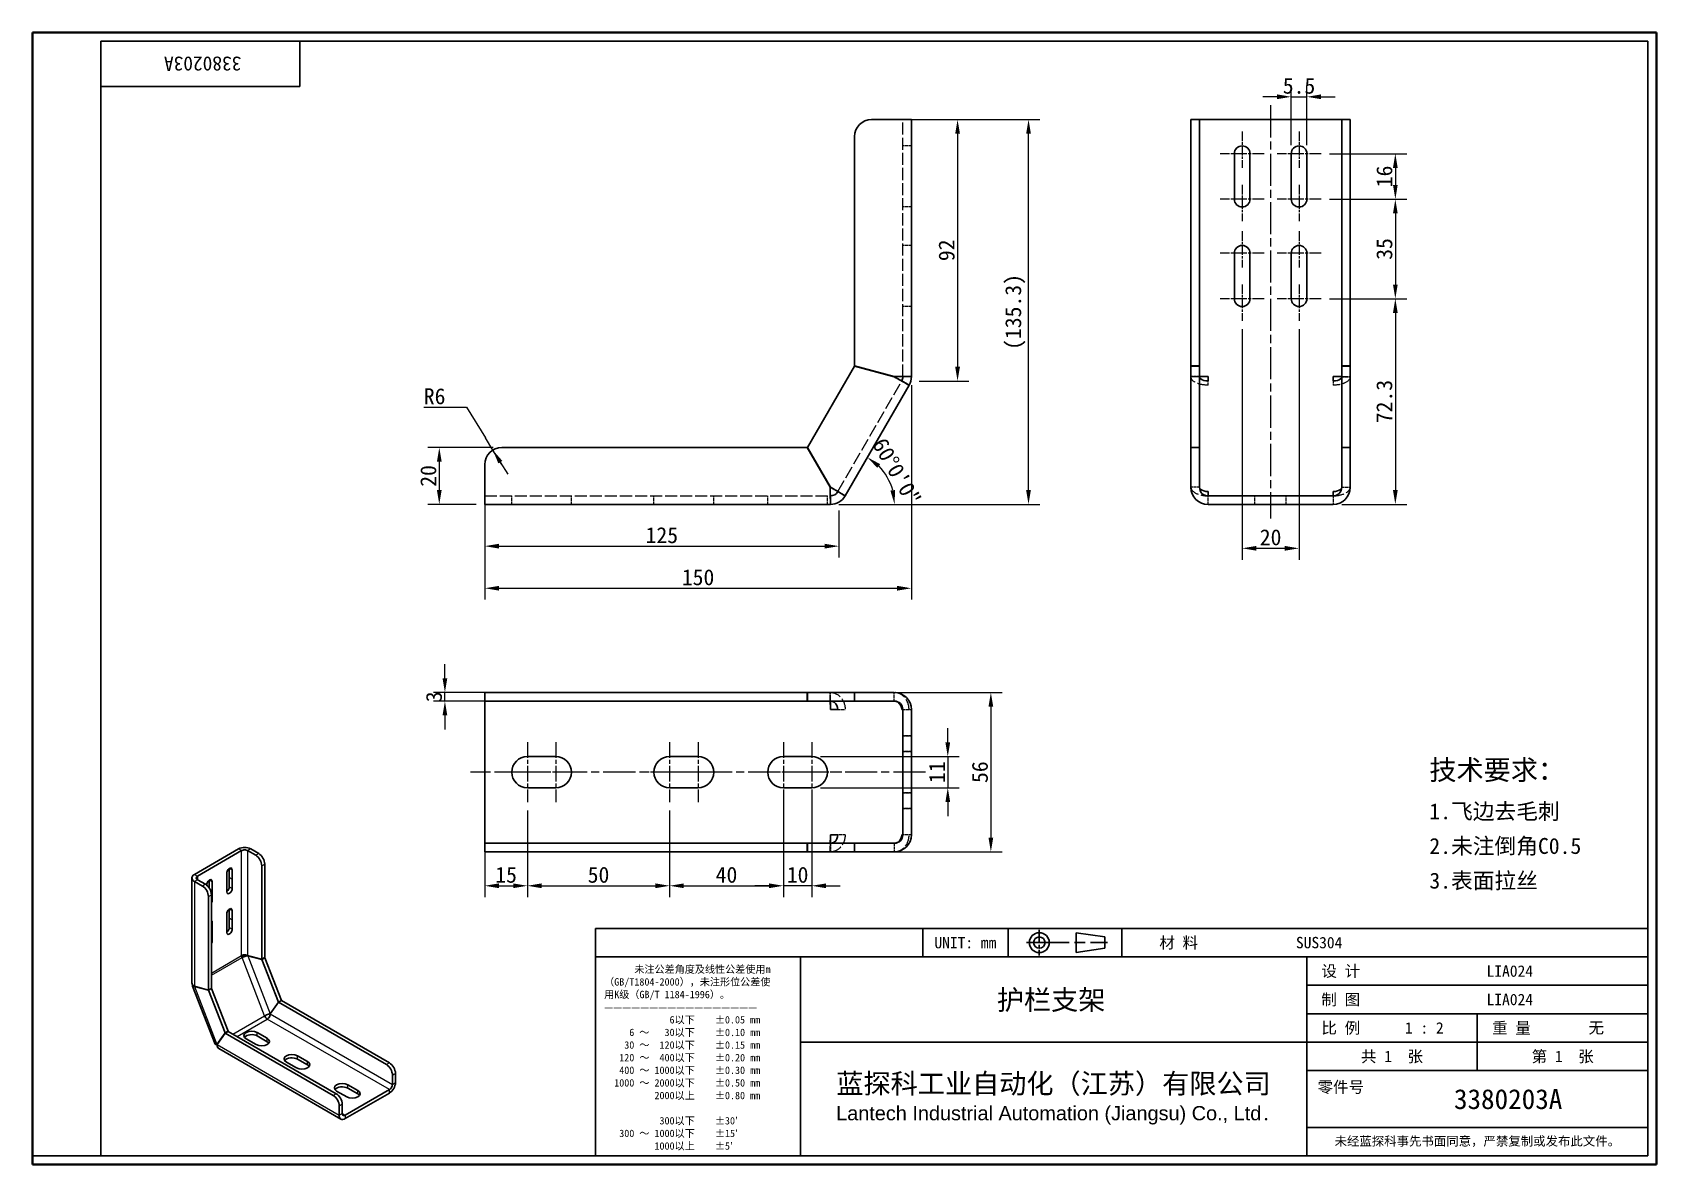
# Model space of a CAD drawing. Header units: millimetres. Extents: x 12 to 583, y 11 to 409.
import ezdxf
from ezdxf.enums import TextEntityAlignment as Align

# ---------------------------------------------------------------- set-up
doc = ezdxf.new("R2010")
doc.units = ezdxf.units.MM
doc.header["$LTSCALE"] = 2
doc.linetypes.add('CHAIN', pattern=[0.3543, 0.2362, -0.0295, 0.0591, -0.0295])
doc.linetypes.add('DASHED', pattern=[0.2067, 0.1654, -0.0413])
for name, color, linetype, lineweight in [('1', 7, 'Continuous', 18), ('可见 (ISO)', 7, 'Continuous', 25), ('可见窄的 (ISO)', 7, 'Continuous', 18), ('图框 (ISO)', 7, 'Continuous', 35), ('标题 (ISO)', 7, 'Continuous', 25)]:
    doc.layers.add(name, color=color, linetype=linetype, lineweight=lineweight)
for name, color, linetype, lineweight, true_color in [('中心标记 (ISO)', 1, 'CHAIN', 18, 0xff0000), ('中心线 (ISO)', 1, 'CHAIN', 18, 0xff0000), ('尺寸 (ISO)', 7, 'Continuous', 18, 0x008000), ('符号 (ISO)', 7, 'Continuous', 18, 0x008000), ('隐藏 (ISO)', 5, 'DASHED', 18, 0x0000ff)]:
    doc.layers.add(name, color=color, linetype=linetype, lineweight=lineweight, true_color=true_color)
doc.styles.add('文本样式164', font='SimSun.ttf')
doc.styles.add('文本样式165', font='SimSun.ttf')
doc.styles.add('文本样式74', font='SimSun.ttf')
doc.styles.add('最新国标', font='simfang.ttf')
doc.styles.add('注释文本 (ISO)', font='simfang.ttf')
doc.dimstyles.new('默认 (GB)', dxfattribs={"dimscale": 2, "dimtxt": 2.8, "dimasz": 2.5, "dimexe": 2, "dimexo": 1.5, "dimgap": 0.5, "dimtad": 1, "dimtoh": 1, "dimdsep": 46, "dimtxsty": '最新国标', "dimcen": 0.09, "dimdle": 10, "dimclrd": 256, "dimclre": 256, "dimclrt": 256, "dimaunit": 1, "dimadec": 3, "dimazin": 2, "dimtfac": 0.535714, "dimtdec": 3, "dimtmove": 0, "dimatfit": 3, "dimfxl": 0, "dimtolj": 1, "dimlwd": -1, "dimlwe": -1, "dimarcsym": 0})

msp = doc.modelspace()

# ---------------------------------------------------------------- texts
at = {"layer": '符号 (ISO)', "insert": (503.1357, 130.3078), "char_height": 4, "width": 58.685379, "attachment_point": 4, "line_spacing_factor": 1.305367, "style": '注释文本 (ISO)'}
msp.add_mtext('{\\H1.75x;技术要求：\\H0.8x;\\P1.飞边去毛刺\\P2.未注倒角C0.5\\P3.表面拉丝}', dxfattribs=at)

# ---------------------------------------------------------------- blocks, each defined once
blk = doc.blocks.new('图框 最新国标')
at = {"layer": '图框 (ISO)'}
for p, q in [((6, 7), (6, 204.5)), ((6, 204.5), (291.5, 204.5)), ((291.5, 204.5), (291.5, 5.5)), ((6, 7), (6, 5.5)), ((6, 7), (6, 5.5)), ((291.5, 5.5), (6, 5.5))]:
    blk.add_line(p, q, dxfattribs=at)
at = {"layer": '图框 (ISO)', "color": 7, "linetype": 'Continuous', "lineweight": 25}
for p, q in [((18, 203), (290, 203)), ((18, 7), (18, 203)), ((18, 203), (290, 203)), ((53, 203), (53, 195)), ((290, 203), (290, 7)), ((290, 203), (290, 7)), ((53, 195), (18, 195)), ((290, 7), (6, 7)), ((290, 7), (18, 7))]:
    blk.add_line(p, q, dxfattribs=at)
at = {"layer": '图框 (ISO)', "style": '文本样式74'}
blk.add_attdef('零件代号_001', (42.72, 200.25), '', height=2.5, rotation=180, dxfattribs=at)
blk = doc.blocks.new('标题栏 最新国标')
at = {"layer": '标题 (ISO)'}
for p, q in [((381.98, -183.84), (196.98, -183.84)), ((196.98, -183.84), (196.98, -223.84)), ((254.48, -183.84), (254.48, -188.84)), ((269.48, -183.84), (269.48, -188.84)), ((281.48, -188.09), (281.48, -184.59)), ((281.48, -184.59), (286.48, -185.34)), ((286.48, -185.34), (286.48, -187.34)), ((289.48, -183.84), (289.48, -188.84)), ((381.98, -223.84), (381.98, -183.84)), ((383.48, -183.84), (383.48, -225.34)), ((286.48, -187.34), (281.48, -188.09)), ((196.98, -188.84), (381.98, -188.84)), ((232.98, -188.84), (232.98, -223.84)), ((321.98, -188.84), (321.98, -223.84)), ((321.98, -193.84), (381.98, -193.84)), ((321.98, -198.84), (381.98, -198.84)), ((351.98, -198.84), (351.98, -208.84)), ((321.98, -203.84), (232.98, -203.84)), ((321.98, -203.84), (381.98, -203.84)), ((321.98, -208.84), (381.98, -208.84)), ((321.98, -218.84), (381.98, -218.84)), ((196.98, -223.84), (381.98, -223.84)), ((383.48, -225.34), (196.98, -225.34))]:
    blk.add_line(p, q, dxfattribs=at)
at = {"layer": '标题 (ISO)', "linetype": 'CHAIN', "ltscale": 5.000333}
blk.add_line((274.98, -184.09), (274.98, -188.59), dxfattribs=at)
at = {"layer": '标题 (ISO)', "linetype": 'CHAIN', "ltscale": 15.834605}
blk.add_line((272.73, -186.34), (286.98, -186.34), dxfattribs=at)
at = {"layer": '标题 (ISO)'}
for radius in [1.75, 1]:
    blk.add_circle((274.98, -186.34), radius, dxfattribs=at)
at = {"layer": '1', "style": '文本样式164'}
for s, p in [('UNIT: mm', (261.98, -186.34)), ('材 料', (299.48, -186.34)), ('设 计', (327.98, -191.34)), ('制 图', (327.98, -196.34)), ('比 例', (327.98, -201.34)), ('重 量', (357.98, -201.34)), ('共 1  张', (336.98, -206.34)), ('第 1  张', (366.98, -206.34))]:
    blk.add_text(s, height=2, dxfattribs=at).set_placement(p, align=Align.MIDDLE_CENTER)
at = {"layer": '标题 (ISO)', "style": '注释文本 (ISO)'}
for s, insert, char_height, attachment_point, line_spacing_factor in [('\\fSimSun|b0|i0;{\\H1.3000;      未注公差角度及线性公差使用m\\P}\\fSimSun|b0|i0;{\\H1.3000;（GB/T1804-2000），未注形位公差使\\P}\\fSimSun|b0|i0;{\\H1.3000;用K级（GB/T 1184-1996）。\\P}\\fSimSun|b0|i0;{\\H1.3000;—————————————————\\P}\\fSimSun|b0|i0;{\\H1.3000;             6以下    ±0.05 mm\\P}\\fSimSun|b0|i0;{\\H1.3000;     6 ～   30以下    ±0.10 mm\\P}\\fSimSun|b0|i0;{\\H1.3000;    30 ～  120以下    ±0.15 mm\\P}\\fSimSun|b0|i0;{\\H1.3000;   120 ～  400以下    ±0.20 mm\\P}\\fSimSun|b0|i0;{\\H1.3000;   400 ～ 1000以下    ±0.30 mm\\P}\\fSimSun|b0|i0;{\\H1.3000;  1000 ～ 2000以下    ±0.50 mm\\P}\\fSimSun|b0|i0;{\\H1.3000;          2000以上    ±0.80 mm\\P}\\fSimSun|b0|i0;{\\H1.3000;\\P}\\fSimSun|b0|i0;{\\H1.3000;           300以下    ±30′\\P}\\fSimSun|b0|i0;{\\H1.3000;   300 ～ 1000以下    ±15′\\P}\\fSimSun|b0|i0;{\\H1.3000;          1000以上    ±5′}', (198.48, -206.63), 1.3, 4, 1.023913), ('{\\fMicrosoft YaHei|b0|i0|c134|p34;\\H1.75x;蓝探科工业自动化（江苏）有限公司\\P\\fArial|b0|i0|c0|p34;\\H0.71429x;Lantech Industrial Automation (Jiangsu) Co., Ltd\\fFangSong|b0|i0|c134|p49;.\\H1.15195x; }', (277.48, -213.84), 2, 5, 0.978695)]:
    blk.add_mtext(s, dxfattribs=dict(at, insert=insert, char_height=char_height, attachment_point=attachment_point, line_spacing_factor=line_spacing_factor))
at = {"layer": '标题 (ISO)', "attachment_point": 5, "style": '注释文本 (ISO)'}
for s, insert, char_height in [('\\fFangSong|b0|i0;零件号', (327.98, -211.84), 2), ('\\fSimSun|b0|i0;{\\H1.6000;未经蓝探科事先书面同意，严禁复制或发布此文件。}', (351.98, -221.34), 1.6)]:
    blk.add_mtext(s, dxfattribs=dict(at, insert=insert, char_height=char_height))
at = {"layer": '标题 (ISO)'}
for tag, p, height, style in [('材料_001', (320.09, -187.33), 2, '注释文本 (ISO)'), ('设计人_001', (353.61, -192.33), 2, '注释文本 (ISO)'), ('库存编号_001', (267.5, -198.15), 3.5, '文本样式165'), ('设计人_001', (353.61, -197.33), 2, '注释文本 (ISO)'), ('视图比例_001', (339.26, -202.33), 2, '注释文本 (ISO)'), ('质量\\P3;_001', (371.53, -202.3), 2, '注释文本 (ISO)'), ('零件代号_001', (347.87, -215.59), 3.5, '文本样式165')]:
    blk.add_attdef(tag, p, '', height=height, dxfattribs=dict(at, style=style))
blk = doc.blocks.new('*D5')
at = {"layer": 'Defpoints', "color": 0, "transparency": 16777216}
for p in [(171.01, 249.09), (295.55, 243.9), (295.55, 228.4)]:
    blk.add_point(p, dxfattribs=at)
at = {"layer": '尺寸 (ISO)', "color": 116, "true_color": 0x00803f, "transparency": 16777216}
for p, q in [((171.01, 246.09), (171.01, 224.4)), ((295.55, 240.9), (295.55, 224.4)), ((176.01, 228.4), (290.55, 228.4))]:
    blk.add_line(p, q, dxfattribs=at)
for points in [[(176.01, 229.23), (176.01, 227.56), (171.01, 228.4)], [(290.55, 229.23), (290.55, 227.56), (295.55, 228.4)]]:
    blk.add_solid(points, dxfattribs=at)
at = {"layer": '尺寸 (ISO)', "transparency": 16777216, "insert": (233.28, 232.23), "char_height": 5.6, "attachment_point": 5, "style": '最新国标'}
blk.add_mtext('\\A1;125', dxfattribs=at)
blk = doc.blocks.new('*D6')
at = {"layer": 'Defpoints', "color": 0, "transparency": 16777216}
for p in [(320.21, 285), (313.96, 249.62), (296.01, 243.09), (299.01, 243.09)]:
    blk.add_point(p, dxfattribs=at)
at = {"layer": '尺寸 (ISO)', "color": 116, "true_color": 0x00803f, "transparency": 16777216}
blk.add_line((302.01, 243.09), (319.11, 243.09), dxfattribs=at)
blk.add_arc((296.01, 243.09), 19.1, 15.0432, 44.9568, dxfattribs=at)
for points in [[(309.02, 255.93), (310.03, 257.25), (305.56, 259.63)], [(315.28, 248.16), (313.63, 247.94), (315.11, 243.09)]]:
    blk.add_solid(points, dxfattribs=at)
at = {"layer": '尺寸 (ISO)', "transparency": 16777216, "insert": (315.87, 254.56), "char_height": 5.6, "attachment_point": 5, "rotation": 300, "style": '最新国标'}
blk.add_mtext('\\A1;60°0\'0"', dxfattribs=at)
blk = doc.blocks.new('*D7')
at = {"layer": 'Defpoints', "color": 0, "transparency": 16777216}
for p in [(321.01, 288), (171.01, 249.09), (321.01, 213.6)]:
    blk.add_point(p, dxfattribs=at)
at = {"layer": '尺寸 (ISO)', "color": 116, "true_color": 0x00803f, "transparency": 16777216}
for p, q in [((321.01, 285), (321.01, 209.6)), ((171.01, 246.09), (171.01, 209.6)), ((176.01, 213.6), (316.01, 213.6))]:
    blk.add_line(p, q, dxfattribs=at)
for points in [[(176.01, 214.44), (176.01, 212.77), (171.01, 213.6)], [(316.01, 214.44), (316.01, 212.77), (321.01, 213.6)]]:
    blk.add_solid(points, dxfattribs=at)
at = {"layer": '尺寸 (ISO)', "transparency": 16777216, "insert": (246.01, 217.43), "char_height": 5.6, "attachment_point": 5, "style": '最新国标'}
blk.add_mtext('\\A1;150', dxfattribs=at)
blk = doc.blocks.new('*D8')
at = {"layer": 'Defpoints', "color": 0, "transparency": 16777216}
for p in [(315.01, 378.39), (362.2, 378.39), (292.55, 243.09)]:
    blk.add_point(p, dxfattribs=at)
at = {"layer": '尺寸 (ISO)', "color": 116, "true_color": 0x00803f, "transparency": 16777216}
for p, q in [((318.01, 378.39), (366.2, 378.39)), ((362.2, 248.09), (362.2, 373.39)), ((295.55, 243.09), (366.2, 243.09))]:
    blk.add_line(p, q, dxfattribs=at)
for points in [[(361.37, 373.39), (363.03, 373.39), (362.2, 378.39)], [(361.37, 248.09), (363.03, 248.09), (362.2, 243.09)]]:
    blk.add_solid(points, dxfattribs=at)
at = {"layer": '尺寸 (ISO)', "transparency": 16777216, "insert": (357.55, 310.74), "char_height": 5.6, "attachment_point": 5, "rotation": 90, "style": '最新国标'}
blk.add_mtext('\\A1;(135.3)', dxfattribs=at)
blk = doc.blocks.new('*D9')
at = {"layer": 'Defpoints', "color": 0, "transparency": 16777216}
for p in [(315.01, 378.39), (320.81, 286.45), (337.25, 286.45)]:
    blk.add_point(p, dxfattribs=at)
at = {"layer": '尺寸 (ISO)', "color": 116, "true_color": 0x00803f, "transparency": 16777216}
for p, q in [((318.01, 378.39), (341.25, 378.39)), ((337.25, 373.39), (337.25, 291.45)), ((323.81, 286.45), (341.25, 286.45))]:
    blk.add_line(p, q, dxfattribs=at)
for points in [[(336.42, 373.39), (338.09, 373.39), (337.25, 378.39)], [(336.42, 291.45), (338.09, 291.45), (337.25, 286.45)]]:
    blk.add_solid(points, dxfattribs=at)
at = {"layer": '尺寸 (ISO)', "transparency": 16777216, "insert": (333.42, 332.42), "char_height": 5.6, "attachment_point": 5, "rotation": 90, "style": '最新国标'}
blk.add_mtext('\\A1;92', dxfattribs=at)
blk = doc.blocks.new('*D10')
at = {"layer": 'Defpoints', "color": 0, "transparency": 16777216}
for p in [(177.01, 263.09), (155.03, 243.09), (171.01, 243.09)]:
    blk.add_point(p, dxfattribs=at)
at = {"layer": '尺寸 (ISO)', "color": 116, "true_color": 0x00803f, "transparency": 16777216}
for p, q in [((174.01, 263.09), (151.03, 263.09)), ((155.03, 258.09), (155.03, 248.09)), ((168.01, 243.09), (151.03, 243.09))]:
    blk.add_line(p, q, dxfattribs=at)
for points in [[(154.2, 258.09), (155.86, 258.09), (155.03, 263.09)], [(154.2, 248.09), (155.86, 248.09), (155.03, 243.09)]]:
    blk.add_solid(points, dxfattribs=at)
at = {"layer": '尺寸 (ISO)', "transparency": 16777216, "insert": (151.2, 253.09), "char_height": 5.6, "attachment_point": 5, "rotation": 90, "style": '最新国标'}
blk.add_mtext('\\A1;20', dxfattribs=at)
blk = doc.blocks.new('*D11')
at = {"layer": 'Defpoints', "color": 0, "transparency": 16777216}
for p in [(173.86, 262.2), (177.01, 257.09)]:
    blk.add_point(p, dxfattribs=at)
at = {"layer": '尺寸 (ISO)', "color": 116, "true_color": 0x00803f, "transparency": 16777216}
for p, q in [((149.63, 277.23), (164.58, 277.23)), ((164.58, 277.23), (171.23, 266.45)), ((173.86, 262.2), (171.23, 266.45)), ((177.01, 257.09), (173.86, 262.2)), ((176.48, 257.94), (179.11, 253.69))]:
    blk.add_line(p, q, dxfattribs=at)
blk.add_solid([(177.19, 258.38), (175.78, 257.51), (173.86, 262.2)], dxfattribs=at)
at = {"layer": '尺寸 (ISO)', "transparency": 16777216, "insert": (153.39, 281.07), "char_height": 5.6, "attachment_point": 5, "style": '最新国标'}
blk.add_mtext('\\A1;R6', dxfattribs=at)
blk = doc.blocks.new('*D12')
at = {"layer": 'Defpoints', "color": 0, "transparency": 16777216}
for p in [(186.01, 138.44), (171.01, 126.94), (186.01, 109)]:
    blk.add_point(p, dxfattribs=at)
at = {"layer": '尺寸 (ISO)', "color": 116, "true_color": 0x00803f, "transparency": 16777216}
for p, q in [((186.01, 135.44), (186.01, 105)), ((171.01, 123.94), (171.01, 105)), ((176.01, 109), (181.01, 109))]:
    blk.add_line(p, q, dxfattribs=at)
for points in [[(176.01, 109.83), (176.01, 108.16), (171.01, 109)], [(181.01, 109.83), (181.01, 108.16), (186.01, 109)]]:
    blk.add_solid(points, dxfattribs=at)
at = {"layer": '尺寸 (ISO)', "transparency": 16777216, "insert": (178.51, 112.83), "char_height": 5.6, "attachment_point": 5, "style": '最新国标'}
blk.add_mtext('\\A1;15', dxfattribs=at)
blk = doc.blocks.new('*D13')
at = {"layer": 'Defpoints', "color": 0, "transparency": 16777216}
for p in [(186.01, 138.44), (236.01, 138.44), (236.01, 109)]:
    blk.add_point(p, dxfattribs=at)
at = {"layer": '尺寸 (ISO)', "color": 116, "true_color": 0x00803f, "transparency": 16777216}
for p, q in [((186.01, 135.44), (186.01, 105)), ((236.01, 135.44), (236.01, 105)), ((191.01, 109), (231.01, 109))]:
    blk.add_line(p, q, dxfattribs=at)
for points in [[(191.01, 109.83), (191.01, 108.16), (186.01, 109)], [(231.01, 109.83), (231.01, 108.16), (236.01, 109)]]:
    blk.add_solid(points, dxfattribs=at)
at = {"layer": '尺寸 (ISO)', "transparency": 16777216, "insert": (211.01, 112.83), "char_height": 5.6, "attachment_point": 5, "style": '最新国标'}
blk.add_mtext('\\A1;50', dxfattribs=at)
blk = doc.blocks.new('*D14')
at = {"layer": 'Defpoints', "color": 0, "transparency": 16777216}
for p in [(236.01, 138.44), (276.01, 138.44), (276.01, 109)]:
    blk.add_point(p, dxfattribs=at)
at = {"layer": '尺寸 (ISO)', "color": 116, "true_color": 0x00803f, "transparency": 16777216}
for p, q in [((236.01, 135.44), (236.01, 105)), ((276.01, 135.44), (276.01, 105)), ((241.01, 109), (271.01, 109))]:
    blk.add_line(p, q, dxfattribs=at)
for points in [[(241.01, 109.83), (241.01, 108.16), (236.01, 109)], [(271.01, 109.83), (271.01, 108.16), (276.01, 109)]]:
    blk.add_solid(points, dxfattribs=at)
at = {"layer": '尺寸 (ISO)', "transparency": 16777216, "insert": (256.01, 112.83), "char_height": 5.6, "attachment_point": 5, "style": '最新国标'}
blk.add_mtext('\\A1;40', dxfattribs=at)
blk = doc.blocks.new('*D15')
at = {"layer": 'Defpoints', "color": 0, "transparency": 16777216}
for p in [(276.01, 143.44), (286.01, 143.44), (276.01, 109)]:
    blk.add_point(p, dxfattribs=at)
at = {"layer": '尺寸 (ISO)', "color": 116, "true_color": 0x00803f, "transparency": 16777216}
for p, q in [((276.01, 140.44), (276.01, 105)), ((286.01, 140.44), (286.01, 105)), ((271.01, 109), (266.01, 109)), ((286.01, 109), (276.01, 109)), ((291.01, 109), (296.01, 109))]:
    blk.add_line(p, q, dxfattribs=at)
for points in [[(271.01, 109.83), (271.01, 108.16), (276.01, 109)], [(291.01, 109.83), (291.01, 108.16), (286.01, 109)]]:
    blk.add_solid(points, dxfattribs=at)
at = {"layer": '尺寸 (ISO)', "transparency": 16777216, "insert": (281.01, 112.83), "char_height": 5.6, "attachment_point": 5, "style": '最新国标'}
blk.add_mtext('\\A1;10', dxfattribs=at)
blk = doc.blocks.new('*D16')
at = {"layer": 'Defpoints', "color": 0, "transparency": 16777216}
for p in [(286.01, 154.44), (286.01, 143.44), (333.81, 143.44)]:
    blk.add_point(p, dxfattribs=at)
at = {"layer": '尺寸 (ISO)', "color": 116, "true_color": 0x00803f, "transparency": 16777216}
for p, q in [((333.81, 159.44), (333.81, 164.44)), ((289.01, 154.44), (337.81, 154.44)), ((333.81, 154.44), (333.81, 143.44)), ((289.01, 143.44), (337.81, 143.44)), ((333.81, 138.44), (333.81, 133.44))]:
    blk.add_line(p, q, dxfattribs=at)
for points in [[(332.98, 159.44), (334.65, 159.44), (333.81, 154.44)], [(332.98, 138.44), (334.65, 138.44), (333.81, 143.44)]]:
    blk.add_solid(points, dxfattribs=at)
at = {"layer": '尺寸 (ISO)', "transparency": 16777216, "insert": (330.01, 148.94), "char_height": 5.6, "attachment_point": 5, "rotation": 90, "style": '最新国标'}
blk.add_mtext('\\A1;11', dxfattribs=at)
blk = doc.blocks.new('*D17')
at = {"layer": 'Defpoints', "color": 0, "transparency": 16777216}
for p in [(284.41, 176.94), (284.41, 120.94), (348.96, 120.94)]:
    blk.add_point(p, dxfattribs=at)
at = {"layer": '尺寸 (ISO)', "color": 116, "true_color": 0x00803f, "transparency": 16777216}
for p, q in [((287.41, 176.94), (352.96, 176.94)), ((348.96, 171.94), (348.96, 125.94)), ((287.41, 120.94), (352.96, 120.94))]:
    blk.add_line(p, q, dxfattribs=at)
for points in [[(348.13, 171.94), (349.79, 171.94), (348.96, 176.94)], [(348.13, 125.94), (349.79, 125.94), (348.96, 120.94)]]:
    blk.add_solid(points, dxfattribs=at)
at = {"layer": '尺寸 (ISO)', "transparency": 16777216, "insert": (345.13, 148.94), "char_height": 5.6, "attachment_point": 5, "rotation": 90, "style": '最新国标'}
blk.add_mtext('\\A1;56', dxfattribs=at)
blk = doc.blocks.new('*D18')
at = {"layer": 'Defpoints', "color": 0, "transparency": 16777216}
for p in [(157.01, 176.94), (177.01, 176.94), (177.01, 173.94)]:
    blk.add_point(p, dxfattribs=at)
at = {"layer": '尺寸 (ISO)', "color": 116, "true_color": 0x00803f, "transparency": 16777216}
for p, q in [((157.01, 181.94), (157.01, 186.94)), ((174.01, 176.94), (153.01, 176.94)), ((174.01, 173.94), (153.01, 173.94)), ((157.01, 173.94), (157.01, 176.94)), ((157.01, 168.94), (157.01, 163.94))]:
    blk.add_line(p, q, dxfattribs=at)
for points in [[(156.18, 181.94), (157.84, 181.94), (157.01, 176.94)], [(156.18, 168.94), (157.84, 168.94), (157.01, 173.94)]]:
    blk.add_solid(points, dxfattribs=at)
at = {"layer": '尺寸 (ISO)', "transparency": 16777216, "insert": (153.18, 175.44), "char_height": 5.6, "attachment_point": 5, "rotation": 90, "style": '最新国标'}
blk.add_mtext('\\A1;3', dxfattribs=at)
blk = doc.blocks.new('*D19')
at = {"layer": 'Defpoints', "color": 0, "transparency": 16777216}
for p in [(437.31, 307.64), (457.31, 307.64), (457.31, 227.64)]:
    blk.add_point(p, dxfattribs=at)
at = {"layer": '尺寸 (ISO)', "color": 116, "true_color": 0x00803f, "transparency": 16777216}
for p, q in [((437.31, 304.64), (437.31, 223.64)), ((457.31, 304.64), (457.31, 223.64)), ((442.31, 227.64), (452.31, 227.64))]:
    blk.add_line(p, q, dxfattribs=at)
for points in [[(442.31, 228.48), (442.31, 226.81), (437.31, 227.64)], [(452.31, 228.48), (452.31, 226.81), (457.31, 227.64)]]:
    blk.add_solid(points, dxfattribs=at)
at = {"layer": '尺寸 (ISO)', "transparency": 16777216, "insert": (447.31, 231.48), "char_height": 5.6, "attachment_point": 5, "style": '最新国标'}
blk.add_mtext('\\A1;20', dxfattribs=at)
blk = doc.blocks.new('*D20')
at = {"layer": 'Defpoints', "color": 0, "transparency": 16777216}
for p in [(465.06, 315.39), (469.31, 243.09), (491.17, 243.09)]:
    blk.add_point(p, dxfattribs=at)
at = {"layer": '尺寸 (ISO)', "color": 116, "true_color": 0x00803f, "transparency": 16777216}
for p, q in [((468.06, 315.39), (495.17, 315.39)), ((491.17, 310.39), (491.17, 248.09)), ((472.31, 243.09), (495.17, 243.09))]:
    blk.add_line(p, q, dxfattribs=at)
for points in [[(490.34, 310.39), (492, 310.39), (491.17, 315.39)], [(490.34, 248.09), (492, 248.09), (491.17, 243.09)]]:
    blk.add_solid(points, dxfattribs=at)
at = {"layer": '尺寸 (ISO)', "transparency": 16777216, "insert": (487.32, 279.24), "char_height": 5.6, "attachment_point": 5, "rotation": 90, "style": '最新国标'}
blk.add_mtext('\\A1;72.3', dxfattribs=at)
blk = doc.blocks.new('*D21')
at = {"layer": 'Defpoints', "color": 0, "transparency": 16777216}
for p in [(465.06, 350.39), (465.06, 315.39), (491.17, 315.39)]:
    blk.add_point(p, dxfattribs=at)
at = {"layer": '尺寸 (ISO)', "color": 116, "true_color": 0x00803f, "transparency": 16777216}
for p, q in [((468.06, 350.39), (495.17, 350.39)), ((491.17, 345.39), (491.17, 320.39)), ((468.06, 315.39), (495.17, 315.39))]:
    blk.add_line(p, q, dxfattribs=at)
for points in [[(490.34, 345.39), (492, 345.39), (491.17, 350.39)], [(490.34, 320.39), (492, 320.39), (491.17, 315.39)]]:
    blk.add_solid(points, dxfattribs=at)
at = {"layer": '尺寸 (ISO)', "transparency": 16777216, "insert": (487.34, 332.89), "char_height": 5.6, "attachment_point": 5, "rotation": 90, "style": '最新国标'}
blk.add_mtext('\\A1;35', dxfattribs=at)
blk = doc.blocks.new('*D22')
at = {"layer": 'Defpoints', "color": 0, "transparency": 16777216}
for p in [(465.06, 366.39), (465.06, 350.39), (491.17, 350.39)]:
    blk.add_point(p, dxfattribs=at)
at = {"layer": '尺寸 (ISO)', "color": 116, "true_color": 0x00803f, "transparency": 16777216}
for p, q in [((468.06, 366.39), (495.17, 366.39)), ((491.17, 361.39), (491.17, 355.39)), ((468.06, 350.39), (495.17, 350.39))]:
    blk.add_line(p, q, dxfattribs=at)
for points in [[(490.34, 361.39), (492, 361.39), (491.17, 366.39)], [(490.34, 355.39), (492, 355.39), (491.17, 350.39)]]:
    blk.add_solid(points, dxfattribs=at)
at = {"layer": '尺寸 (ISO)', "transparency": 16777216, "insert": (487.34, 358.39), "char_height": 5.6, "attachment_point": 5, "rotation": 90, "style": '最新国标'}
blk.add_mtext('\\A1;16', dxfattribs=at)
blk = doc.blocks.new('*D23')
at = {"layer": 'Defpoints', "color": 0, "transparency": 16777216}
for p in [(460.06, 386.39), (454.56, 366.39), (460.06, 366.39)]:
    blk.add_point(p, dxfattribs=at)
at = {"layer": '尺寸 (ISO)', "color": 116, "true_color": 0x00803f, "transparency": 16777216}
for p, q in [((454.56, 369.39), (454.56, 390.39)), ((460.06, 369.39), (460.06, 390.39)), ((449.56, 386.39), (444.56, 386.39)), ((454.56, 386.39), (460.06, 386.39)), ((465.06, 386.39), (470.06, 386.39))]:
    blk.add_line(p, q, dxfattribs=at)
for points in [[(449.56, 387.23), (449.56, 385.56), (454.56, 386.39)], [(465.06, 387.23), (465.06, 385.56), (460.06, 386.39)]]:
    blk.add_solid(points, dxfattribs=at)
at = {"layer": '尺寸 (ISO)', "transparency": 16777216, "insert": (457.31, 390.24), "char_height": 5.6, "attachment_point": 5, "style": '最新国标'}
blk.add_mtext('\\A1;5.5', dxfattribs=at)

# ---------------------------------------------------------------- dimensions: what is measured, and where the dimension line sits
at = {"layer": '尺寸 (ISO)', "color": 116, "true_color": 0x00803f}
for base, p1, p2, angle, override, picture, middle in [((460.0648, 386.3938), (454.5648, 366.3938), (460.0648, 366.3938), 180, {"dimgap": 0.5, "dimtoh": 0, "dimdec": 2, "dimtol": 0, "dimlim": 0, "dimtp": 0, "dimtm": 0, "dimtdec": 3, "dimtofl": 1, "dimatfit": 1}, '*D23', (457.3148, 386.3938)), ((337.2536, 286.4486), (315.0099, 378.3938), (320.8054, 286.4486), 90, {"dimgap": 0.5, "dimtoh": 0, "dimdec": 0, "dimtol": 0, "dimlim": 0, "dimtp": 0, "dimtm": 0, "dimtdec": 3, "dimtofl": 0, "dimatfit": 1}, '*D9', (337.2536, 332.4212)), ((491.1709, 350.3938), (465.0648, 366.3938), (465.0648, 350.3938), 90, {"dimgap": 0.5, "dimtoh": 0, "dimdec": 2, "dimtol": 0, "dimlim": 0, "dimtp": 0, "dimtm": 0, "dimtdec": 3, "dimtofl": 0, "dimatfit": 1}, '*D22', (491.1709, 358.3938)), ((491.1709, 315.3938), (465.0648, 350.3938), (465.0648, 315.3938), 90, {"dimgap": 0.5, "dimtoh": 0, "dimdec": 2, "dimtol": 0, "dimlim": 0, "dimtp": 0, "dimtm": 0, "dimtdec": 3, "dimtofl": 0, "dimatfit": 1}, '*D21', (491.1709, 332.8938)), ((491.1709, 243.0926), (465.0648, 315.3938), (469.3148, 243.0926), 90, {"dimgap": 0.5, "dimtoh": 0, "dimdec": 2, "dimtol": 0, "dimlim": 0, "dimtp": 0, "dimtm": 0, "dimtdec": 3, "dimtofl": 0, "dimatfit": 1}, '*D20', (491.1709, 279.2432)), ((457.3148, 227.6438), (437.3148, 307.6438), (457.3148, 307.6438), 180, {"dimgap": 0.5, "dimtoh": 0, "dimdec": 2, "dimtol": 0, "dimlim": 0, "dimtp": 0, "dimtm": 0, "dimtdec": 3, "dimtofl": 0, "dimatfit": 1}, '*D19', (447.3148, 227.6438)), ((321.0099, 213.6019), (171.0099, 249.0926), (321.0099, 288.0015), 180, {"dimgap": 0.5, "dimtoh": 0, "dimdec": 2, "dimtol": 0, "dimlim": 0, "dimtp": 0, "dimtm": 0, "dimtdec": 3, "dimtofl": 0, "dimatfit": 1}, '*D7', (246.0099, 213.6019)), ((155.0299, 243.0926), (177.0099, 263.0926), (171.0099, 243.0926), 270, {"dimgap": 0.5, "dimtoh": 0, "dimdec": 2, "dimtol": 0, "dimlim": 0, "dimtp": 0, "dimtm": 0, "dimtdec": 3, "dimtofl": 0, "dimatfit": 1}, '*D10', (155.0299, 253.0926)), ((295.5458, 228.3975), (171.0099, 249.0926), (295.5458, 243.8964), 180, {"dimgap": 0.5, "dimtoh": 0, "dimdec": 0, "dimtol": 0, "dimlim": 0, "dimtp": 0, "dimtm": 0, "dimtdec": 3, "dimtofl": 0, "dimatfit": 1}, '*D5', (233.2778, 228.3975)), ((157.0099, 176.935), (177.0099, 173.935), (177.0099, 176.935), 90, {"dimgap": 0.5, "dimtoh": 0, "dimdec": 2, "dimtol": 0, "dimlim": 0, "dimtp": 0, "dimtm": 0, "dimtdec": 3, "dimtofl": 1, "dimatfit": 1}, '*D18', (157.0099, 175.435)), ((348.9595, 120.935), (284.4051, 176.935), (284.4051, 120.935), 90, {"dimgap": 0.5, "dimtoh": 0, "dimdec": 2, "dimtol": 0, "dimlim": 0, "dimtp": 0, "dimtm": 0, "dimtdec": 3, "dimtofl": 0, "dimatfit": 1}, '*D17', (348.9595, 148.935)), ((333.8126, 143.435), (286.0099, 154.435), (286.0099, 143.435), 270, {"dimgap": 0.5, "dimtoh": 0, "dimdec": 2, "dimtol": 0, "dimlim": 0, "dimtp": 0, "dimtm": 0, "dimtdec": 3, "dimtofl": 1, "dimatfit": 1}, '*D16', (333.8126, 148.935)), ((276.0099, 108.9953), (286.0099, 143.435), (276.0099, 143.435), 180, {"dimgap": 0.5, "dimtoh": 0, "dimdec": 2, "dimtol": 0, "dimlim": 0, "dimtp": 0, "dimtm": 0, "dimtdec": 3, "dimtofl": 1, "dimatfit": 1}, '*D15', (281.0099, 108.9953)), ((236.0099, 108.9953), (186.0099, 138.435), (236.0099, 138.435), 180, {"dimgap": 0.5, "dimtoh": 0, "dimdec": 2, "dimtol": 0, "dimlim": 0, "dimtp": 0, "dimtm": 0, "dimtdec": 3, "dimtofl": 0, "dimatfit": 1}, '*D13', (211.0099, 108.9953)), ((276.0099, 108.9953), (236.0099, 138.435), (276.0099, 138.435), 180, {"dimgap": 0.5, "dimtoh": 0, "dimdec": 2, "dimtol": 0, "dimlim": 0, "dimtp": 0, "dimtm": 0, "dimtdec": 3, "dimtofl": 0, "dimatfit": 1}, '*D14', (256.0099, 108.9953))]:
    dim = msp.add_linear_dim(base=base, p1=p1, p2=p2, angle=angle, dimstyle='默认 (GB)', override=override, dxfattribs=at)
    dim.commit()
    dim.dimension.update_dxf_attribs({"geometry": picture, "text_midpoint": middle, "dimtype": 160})
dim = msp.add_linear_dim(base=(362.2014, 378.3938), p1=(292.5458, 243.0926), p2=(315.0099, 378.3938), angle=90, text='(<>)', dimstyle='默认 (GB)', override={"dimgap": 0.5, "dimtoh": 0, "dimdec": 2, "dimtol": 0, "dimlim": 0, "dimtp": 0, "dimtm": 0, "dimtdec": 3, "dimtofl": 0, "dimatfit": 1}, dxfattribs=at)
dim.commit()
dim.dimension.update_dxf_attribs({"geometry": '*D8', "text_midpoint": (362.2014, 310.7432), "dimtype": 160})
dim = msp.add_radius_dim(center=(177.0099, 257.0926), mpoint=(173.8594, 262.1989), dimstyle='默认 (GB)', override={"dimgap": 0.5, "dimtih": 1, "dimdec": 2, "dimlfac": 1, "dimcen": 0, "dimtol": 0, "dimlim": 0, "dimtp": 0, "dimtm": 0, "dimtdec": 3}, dxfattribs=at)
dim.commit()
dim.dimension.update_dxf_attribs({"geometry": '*D11', "text_midpoint": (153.3917, 277.2337), "dimtype": 164})
dim = msp.add_angular_dim_3p(base=(313.9567, 249.6247), center=(296.0099, 243.0926), p1=(299.0099, 243.0926), p2=(320.206, 285.0015), dimstyle='默认 (GB)', override={"dimgap": 0.5, "dimtoh": 0, "dimse2": 1, "dimtol": 0, "dimlim": 0, "dimtp": 0, "dimtm": 0, "dimtdec": 2}, dxfattribs=at)
dim.commit()
dim.dimension.update_dxf_attribs({"geometry": '*D6', "text_midpoint": (312.5497, 252.6419), "dimtype": 165})
dim = msp.add_linear_dim(base=(186.0099, 108.9953), p1=(171.0099, 126.935), p2=(186.0099, 138.435), dimstyle='默认 (GB)', override={"dimgap": 0.5, "dimtoh": 0, "dimdec": 2, "dimtol": 0, "dimlim": 0, "dimtp": 0, "dimtm": 0, "dimtdec": 3, "dimtofl": 0, "dimatfit": 1}, dxfattribs=at)
dim.commit()
dim.dimension.update_dxf_attribs({"geometry": '*D12', "text_midpoint": (178.5099, 108.9953), "dimtype": 160})

# ---------------------------------------------------------------- linework, layer by layer
at = {"layer": '中心标记 (ISO)', "ltscale": 7.083847}
for p, q in [((437.3148, 374.1438), (437.3148, 361.3938)), ((457.3148, 374.1438), (457.3148, 361.3938)), ((437.3148, 355.3938), (437.3148, 342.6438)), ((457.3148, 355.3938), (457.3148, 342.6438)), ((437.3148, 339.1438), (437.3148, 326.3938)), ((457.3148, 339.1438), (457.3148, 326.3938)), ((437.3148, 320.3938), (437.3148, 307.6438)), ((457.3148, 320.3938), (457.3148, 307.6438))]:
    msp.add_line(p, q, dxfattribs=at)
at = {"layer": '中心标记 (ISO)', "ltscale": 8.611757}
for p, q in [((445.0648, 366.3938), (429.5648, 366.3938)), ((465.0648, 366.3938), (449.5648, 366.3938)), ((445.0648, 350.3938), (429.5648, 350.3938)), ((465.0648, 350.3938), (449.5648, 350.3938)), ((445.0648, 331.3938), (429.5648, 331.3938)), ((465.0648, 331.3938), (449.5648, 331.3938)), ((445.0648, 315.3938), (429.5648, 315.3938)), ((465.0648, 315.3938), (449.5648, 315.3938)), ((191.0099, 148.935), (175.5099, 148.935)), ((206.5099, 148.935), (191.0099, 148.935)), ((241.0099, 148.935), (225.5099, 148.935)), ((256.5099, 148.935), (241.0099, 148.935)), ((281.0099, 148.935), (265.5099, 148.935)), ((296.5099, 148.935), (281.0099, 148.935))]:
    msp.add_line(p, q, dxfattribs=at)
at = {"layer": '中心标记 (ISO)', "ltscale": 11.667578}
for p, q in [((186.0099, 159.435), (186.0099, 138.435)), ((196.0099, 159.435), (196.0099, 138.435)), ((236.0099, 159.435), (236.0099, 138.435)), ((246.0099, 159.435), (246.0099, 138.435)), ((276.0099, 159.435), (276.0099, 138.435)), ((286.0099, 159.435), (286.0099, 138.435))]:
    msp.add_line(p, q, dxfattribs=at)
at = {"layer": '中心线 (ISO)', "ltscale": 23.990969}
for p, q in [((447.3148, 383.3938), (447.3148, 238.0926)), ((326.0099, 148.935), (166.0099, 148.935))]:
    msp.add_line(p, q, dxfattribs=at)
at = {"layer": '可见 (ISO)'}
for p, q in [((307.0099, 378.3938), (315.0099, 378.3938)), ((321.0099, 378.3938), (315.0099, 378.3938)), ((321.0099, 378.3938), (321.0099, 288.0015)), ((419.3148, 372.3938), (419.3148, 378.3938)), ((422.3148, 378.3938), (419.3148, 378.3938)), ((422.3148, 378.3938), (422.3148, 372.3938)), ((425.3148, 378.3938), (422.3148, 378.3938)), ((425.3148, 378.3938), (469.3148, 378.3938)), ((469.3148, 378.3938), (472.3148, 378.3938)), ((475.3148, 378.3938), (472.3148, 378.3938)), ((472.3148, 372.3938), (472.3148, 378.3938)), ((475.3148, 378.3938), (475.3148, 372.3938)), ((301.0099, 291.8046), (301.0099, 372.3938)), ((419.3148, 372.3938), (419.3148, 291.8046)), ((422.3148, 372.3938), (422.3148, 291.8046)), ((472.3148, 291.8046), (472.3148, 372.3938)), ((475.3148, 291.8046), (475.3148, 372.3938)), ((434.5648, 358.4104), (434.5648, 366.3938)), ((440.0648, 366.3938), (440.0648, 358.4104)), ((454.5648, 358.4104), (454.5648, 366.3938)), ((460.0648, 366.3938), (460.0648, 358.4104)), ((434.5648, 350.3938), (434.5648, 358.3773)), ((440.0648, 358.3773), (440.0648, 350.3938)), ((454.5648, 350.3938), (454.5648, 358.3773)), ((460.0648, 358.3773), (460.0648, 350.3938)), ((434.5648, 323.4104), (434.5648, 331.3938)), ((440.0648, 331.3938), (440.0648, 323.4104)), ((454.5648, 323.4104), (454.5648, 331.3938)), ((460.0648, 331.3938), (460.0648, 323.4104)), ((434.5648, 315.3938), (434.5648, 323.3773)), ((440.0648, 323.3773), (440.0648, 315.3938)), ((454.5648, 315.3938), (454.5648, 323.3773)), ((460.0648, 323.3773), (460.0648, 315.3938)), ((284.4917, 263.1426), (300.984, 291.708)), ((300.984, 291.708), (314.984, 287.9567)), ((315.0099, 288.0533), (301.0099, 291.8046)), ((419.3148, 291.8046), (419.3148, 291.708)), ((422.3148, 291.8046), (419.3148, 291.8046)), ((422.3148, 291.708), (419.3148, 291.708)), ((419.3148, 291.708), (419.3148, 263.1426)), ((422.3148, 291.708), (422.3148, 291.8046)), ((422.3148, 291.708), (422.3148, 263.1426)), ((472.3148, 291.708), (472.3148, 291.8046)), ((472.3148, 291.8046), (475.3148, 291.8046)), ((472.3148, 291.708), (475.3148, 291.708)), ((472.3148, 263.1426), (472.3148, 291.708)), ((475.3148, 291.708), (475.3148, 291.8046)), ((475.3148, 263.1426), (475.3148, 291.708)), ((317.6079, 286.5015), (320.206, 285.0015)), ((321.0099, 288.0015), (318.0099, 288.0015)), ((425.3148, 288.0015), (425.3148, 286.5015)), ((469.3148, 286.5015), (469.3148, 288.0015)), ((320.206, 285.0015), (297.7419, 246.0926)), ((177.0099, 263.0926), (284.4051, 263.0926)), ((284.4051, 263.0926), (292.488, 249.0926)), ((292.5746, 249.1426), (284.4917, 263.1426)), ((419.3148, 263.1426), (419.3148, 263.0926)), ((422.3148, 263.1426), (419.3148, 263.1426)), ((419.3148, 257.0926), (419.3148, 263.0926)), ((422.3148, 263.0926), (419.3148, 263.0926)), ((422.3148, 263.0926), (422.3148, 263.1426)), ((422.3148, 263.0926), (422.3148, 257.0926)), ((472.3148, 263.0926), (472.3148, 263.1426)), ((472.3148, 263.1426), (475.3148, 263.1426)), ((475.3148, 263.0926), (472.3148, 263.0926)), ((472.3148, 257.0926), (472.3148, 263.0926)), ((475.3148, 263.0926), (475.3148, 263.1426)), ((475.3148, 263.0926), (475.3148, 257.0926)), ((171.0099, 249.0926), (171.0099, 257.0926)), ((419.3148, 257.0926), (419.3148, 249.0926)), ((422.3148, 249.0926), (422.3148, 257.0926)), ((472.3148, 249.0926), (472.3148, 257.0926)), ((475.3148, 249.0926), (475.3148, 257.0926)), ((171.0099, 249.0926), (171.0099, 243.0926)), ((292.5458, 246.0926), (292.5458, 243.0926)), ((297.7419, 246.0926), (295.1438, 247.5926)), ((425.3148, 247.5926), (425.3148, 246.0926)), ((469.3148, 246.0926), (425.3148, 246.0926)), ((469.3148, 246.0926), (469.3148, 247.5926)), ((292.5458, 243.0926), (171.0099, 243.0926)), ((425.3148, 243.0926), (469.3148, 243.0926)), ((171.0099, 176.935), (177.0099, 176.935)), ((171.0099, 176.935), (171.0099, 173.935)), ((177.0099, 173.935), (171.0099, 173.935)), ((171.0099, 170.935), (171.0099, 173.935)), ((284.4051, 176.935), (177.0099, 176.935)), ((284.4051, 173.935), (177.0099, 173.935)), ((284.4917, 176.935), (284.4051, 176.935)), ((284.4051, 173.935), (284.4051, 176.935)), ((284.4917, 173.935), (284.4051, 173.935)), ((300.984, 176.935), (284.4917, 176.935)), ((284.4917, 173.935), (284.4917, 176.935)), ((300.984, 173.935), (284.4917, 173.935)), ((301.0099, 176.935), (300.984, 176.935)), ((300.984, 173.935), (300.984, 176.935)), ((301.0099, 173.935), (300.984, 173.935)), ((301.0099, 176.935), (307.0099, 176.935)), ((301.0099, 176.935), (301.0099, 173.935)), ((307.0099, 173.935), (301.0099, 173.935)), ((315.0099, 176.935), (307.0099, 176.935)), ((315.0099, 173.935), (307.0099, 173.935)), ((171.0099, 126.935), (171.0099, 170.935)), ((295.1438, 170.935), (292.5458, 170.935)), ((318.0099, 170.935), (317.6079, 170.935)), ((318.0099, 170.935), (318.0099, 126.935)), ((321.0099, 170.935), (321.0099, 126.935)), ((186.0099, 154.435), (196.0099, 154.435)), ((236.0099, 154.435), (246.0099, 154.435)), ((276.0099, 154.435), (286.0099, 154.435)), ((196.0099, 143.435), (186.0099, 143.435)), ((246.0099, 143.435), (236.0099, 143.435)), ((286.0099, 143.435), (276.0099, 143.435)), ((171.0099, 126.935), (171.0099, 123.935)), ((292.5458, 126.935), (295.1438, 126.935)), ((317.6079, 126.935), (318.0099, 126.935)), ((68.9141, 112.9773), (84.4704, 121.9587)), ((69.9747, 112.3649), (85.5311, 121.3464)), ((87.6524, 121.3464), (90.4808, 119.7134)), ((91.5415, 120.3257), (88.7131, 121.9587)), ((171.0099, 123.935), (177.0099, 123.935)), ((171.0099, 123.935), (171.0099, 120.935)), ((177.0099, 120.935), (171.0099, 120.935)), ((177.0099, 123.935), (284.4051, 123.935)), ((177.0099, 120.935), (284.4051, 120.935)), ((284.4917, 123.935), (284.4051, 123.935)), ((284.4051, 123.935), (284.4051, 120.935)), ((284.4051, 120.935), (284.4917, 120.935)), ((284.4917, 123.935), (300.984, 123.935)), ((284.4917, 123.935), (284.4917, 120.935)), ((284.4917, 120.935), (300.984, 120.935)), ((301.0099, 123.935), (300.984, 123.935)), ((300.984, 123.935), (300.984, 120.935)), ((300.984, 120.935), (301.0099, 120.935)), ((301.0099, 123.935), (307.0099, 123.935)), ((301.0099, 123.935), (301.0099, 120.935)), ((307.0099, 120.935), (301.0099, 120.935)), ((315.0099, 123.935), (307.0099, 123.935)), ((307.0099, 120.935), (315.0099, 120.935)), ((81.2, 111.9124), (81.2, 115.0649)), ((82.2607, 114.5592), (82.2607, 111.3)), ((92.6021, 83.1387), (92.6021, 116.0391)), ((93.6628, 83.7511), (93.6628, 116.6515)), ((68.0354, 74.8606), (68.0354, 111.7525)), ((68.9141, 110.5278), (71.7425, 108.8948)), ((69.9747, 111.1402), (72.8031, 109.5072)), ((73.2451, 109.1983), (73.2451, 109.3541)), ((74.129, 108.2043), (74.129, 110.9824)), ((75.1896, 110.4767), (75.1896, 107.2175)), ((80.3162, 110.1773), (80.3162, 113.4365)), ((80.3162, 106.9046), (80.3162, 110.1638)), ((81.2, 108.6396), (81.2, 111.8988)), ((82.2607, 111.2865), (82.2607, 108.0273)), ((73.8638, 105.2206), (73.8638, 72.3201)), ((74.9245, 105.8329), (74.9245, 72.9325)), ((75.1896, 107.204), (75.1896, 103.9448)), ((80.3162, 95.8886), (80.3162, 99.1479)), ((81.2, 97.6237), (81.2, 100.7762)), ((81.2, 94.3509), (81.2, 97.6102)), ((82.2607, 100.2705), (82.2607, 97.0113)), ((75.1896, 96.1881), (75.1896, 92.9288)), ((75.1896, 92.9153), (75.1896, 89.6561)), ((80.3162, 92.6159), (80.3162, 95.8751)), ((82.2607, 96.9978), (82.2607, 93.7386)), ((87.6524, 84.465), (92.6021, 83.1387)), ((87.6615, 84.4203), (87.7115, 84.4491)), ((87.6615, 84.4203), (92.6113, 83.094)), ((92.6021, 83.1387), (93.6628, 83.7511)), ((92.6113, 83.094), (93.672, 83.7064)), ((98.4422, 68.0657), (92.6113, 83.094)), ((93.672, 83.7064), (93.6128, 83.7222)), ((99.5028, 68.6781), (93.672, 83.7064)), ((76.1747, 53.3106), (68.244, 73.7508)), ((73.8638, 72.3201), (68.9141, 73.6464)), ((68.9732, 73.6306), (68.9232, 73.6017)), ((68.9232, 73.6017), (73.873, 72.2754)), ((74.9245, 72.9325), (73.8638, 72.3201)), ((74.9336, 72.8878), (73.873, 72.2754)), ((73.873, 72.2754), (79.7039, 57.2472)), ((74.8745, 72.9036), (74.9336, 72.8878)), ((74.9336, 72.8878), (80.7645, 57.8595)), ((98.4422, 68.0657), (99.5028, 68.6781)), ((98.4728, 68.0276), (99.5335, 68.64)), ((99.4369, 68.5843), (99.5028, 68.6781)), ((137.5034, 46.7181), (99.5335, 68.64)), ((95.5844, 64.0002), (98.4422, 68.0657)), ((95.5844, 64.0002), (95.681, 64.0559)), ((95.6151, 63.9621), (98.4728, 68.0276)), ((136.4428, 46.1057), (98.4728, 68.0276)), ((79.7039, 57.2472), (76.8461, 53.1816)), ((76.8767, 53.1435), (79.7345, 57.2091)), ((80.7645, 57.8595), (79.7039, 57.2472)), ((80.7951, 57.8214), (79.7345, 57.2091)), ((79.7345, 57.2091), (117.7044, 35.2871)), ((80.6985, 57.7657), (80.7645, 57.8595)), ((80.7951, 57.8214), (118.7651, 35.8995)), ((91.0111, 57.4346), (94.5467, 55.3933)), ((76.9427, 53.2374), (76.8461, 53.1816)), ((120.4471, 26.9735), (77.4878, 51.7761)), ((90.6576, 53.148), (87.1221, 55.1892)), ((94.5467, 54.1686), (91.0111, 56.2098)), ((104.7997, 44.983), (101.2642, 47.0242)), ((105.1533, 49.2696), (108.6888, 47.2284)), ((108.6888, 46.0036), (105.1533, 48.0449)), ((138.5641, 39.1655), (138.5641, 42.4314)), ((139.6247, 39.7778), (139.6247, 43.0438)), ((122.4774, 34.7768), (118.9419, 36.818)), ((137.5034, 37.3283), (121.9471, 28.3469)), ((121.9471, 27.1221), (137.5034, 36.1036)), ((122.831, 39.0634), (126.3665, 37.0222)), ((126.3665, 35.7974), (122.831, 37.8387)), ((119.8258, 31.6129), (119.8258, 28.3469)), ((120.8864, 28.9593), (120.8864, 32.2252))]:
    msp.add_line(p, q, dxfattribs=at)
for centre, radius, start, end in [((307.0099, 372.3938), 6, 90, 180), ((437.3148, 366.3938), 2.75, 0, 180), ((457.3148, 366.3938), 2.75, 0, 180), ((437.3148, 358.3938), 2.7501, 179.654496, 180.345504), ((437.3148, 358.3938), 2.7501, 359.654496, 0.345504), ((457.3148, 358.3938), 2.7501, 179.654496, 180.345504), ((457.3148, 358.3938), 2.75, 359.654496, 0.345504), ((437.3148, 350.3938), 2.75, 180, 0), ((457.3148, 350.3938), 2.75, 180, 0), ((437.3148, 331.3938), 2.75, 0, 180), ((457.3148, 331.3938), 2.75, 0, 180), ((437.3148, 323.3938), 2.7501, 179.654496, 180.345504), ((437.3148, 323.3938), 2.7501, 359.654496, 0.345504), ((457.3148, 323.3938), 2.7501, 179.654496, 180.345504), ((457.3148, 323.3938), 2.75, 359.654496, 0.345504), ((437.3148, 315.3938), 2.75, 180, 0), ((457.3148, 315.3938), 2.75, 180, 0), ((315.0099, 288.0015), 3, 330, 0), ((315.0099, 288.0015), 6, 330, 0), ((177.0099, 257.0926), 6, 90, 180), ((292.5458, 249.0926), 3, 270, 330), ((292.5458, 249.0926), 6, 270, 330), ((425.3148, 249.0926), 6, 180, 270), ((425.3148, 249.0926), 3, 180, 270), ((469.3148, 249.0926), 6, 270, 0), ((469.3148, 249.0926), 3, 270, 0), ((315.0099, 170.935), 6, 0, 90), ((315.0099, 170.935), 3, 0, 90), ((186.0099, 148.935), 5.5, 90, 270), ((196.0099, 148.935), 5.5, 270, 90), ((236.0099, 148.935), 5.5, 90, 270), ((246.0099, 148.935), 5.5, 270, 90), ((276.0099, 148.935), 5.5, 90, 270), ((286.0099, 148.935), 5.5, 270, 90), ((315.0099, 126.935), 6, 270, 0), ((315.0099, 126.935), 3, 270, 0)]:
    msp.add_arc(centre, radius, start, end, dxfattribs=at)
for centre, major_axis, start_param, end_param in [((86.5917, 120.734), (-3, 0), 3.92699082, 5.49778714), ((86.5917, 120.734), (1.5, 0), 0.78539816, 2.35619449), ((91.5415, 117.8762), (-1.5, 2.5981), 3.92699082, 5.49778714), ((81.2884, 113.9979), (0.6875, 1.1908), 5.49778714, 8.6393798), ((90.4808, 117.2639), (1.5, -2.5981), 0.78539816, 2.35619449), ((71.0354, 111.7525), (-3, 0), 5.49778714, 7.06858347), ((71.0354, 111.7525), (-1.5, 0), 5.49778714, 7.06858347), ((71.7425, 106.4453), (1.5, -2.5981), 0.78539816, 2.35619449), ((72.8031, 107.0577), (-1.5, 2.5981), 3.92699082, 5.49778714), ((74.2174, 109.9154), (0.6875, 1.1908), 5.49778714, 8.6393798), ((81.2884, 110.7319), (0.6875, 1.1908), 2.35016431, 2.36222467), ((80.2278, 108.0783), (0.6875, 1.1908), 4.0180256, 5.49778714), ((80.2278, 111.3443), (0.6875, 1.1908), 5.49175696, 5.50381732), ((81.2884, 110.7319), (-0.6875, -1.1908), 2.35016431, 2.36222467), ((74.2174, 103.3834), (-0.6875, -1.1908), 1.59973811, 2.35619449), ((74.2174, 106.6494), (-0.6875, -1.1908), 2.35016431, 2.36222467), ((81.2884, 107.4659), (-0.6875, -1.1908), 5.49778714, 8.6393798), ((81.2884, 99.7092), (0.6875, 1.1908), 5.49778714, 8.6393798), ((80.2278, 97.0556), (0.6875, 1.1908), 5.49175696, 5.50381732), ((74.2174, 95.6267), (0.6875, 1.1908), 5.49778714, 6.25424353), ((74.2174, 92.3607), (-0.6875, -1.1908), 2.35016431, 2.36222467), ((81.2884, 96.4432), (0.6875, 1.1908), 2.35016431, 2.36222467), ((80.2278, 93.7896), (0.6875, 1.1908), 4.0180256, 5.49778714), ((81.2884, 93.1772), (-0.6875, -1.1908), 5.49778714, 8.6393798), ((81.2884, 96.4432), (-0.6875, -1.1908), 2.35016431, 2.36222467), ((74.2174, 89.0947), (-0.6875, -1.1908), 1.59973811, 2.35619449), ((86.5917, 83.8315), (-0.75, 1.299), 0.78539816, 1.30899694), ((94.534, 63.3615), (-0.75, 1.299), 1.30899694, 2.35619449), ((89.0666, 56.3119), (-2.75, 0), 3.92699082, 7.06858347), ((89.0666, 55.0871), (-2.75, 0), 3.92699082, 5.88722474), ((92.6021, 54.2706), (2.75, 0), 3.92699082, 7.06858347), ((92.6021, 53.0459), (-2.75, 0), 3.53755322, 3.92699082), ((103.2087, 48.1469), (-2.75, 0), 3.92699082, 7.06858347), ((103.2087, 46.9222), (-2.75, 0), 3.92699082, 5.88722474), ((106.7443, 46.1057), (2.75, 0), 3.92699082, 7.06858347), ((106.7443, 44.8809), (-2.75, 0), 3.53755322, 3.92699082), ((136.4428, 43.6562), (1.5, -2.5981), 0.78539816, 2.35619449), ((137.5034, 44.2686), (-1.5, 2.5981), 3.92699082, 5.49778714), ((117.7044, 32.8376), (1.5, -2.5981), 0.78539816, 2.35619449), ((120.8864, 37.9407), (-2.75, 0), 3.92699082, 7.06858347), ((120.8864, 36.716), (-2.75, 0), 3.92699082, 5.88722474), ((118.7651, 33.45), (-1.5, 2.5981), 3.92699082, 5.49778714), ((124.4219, 35.8995), (2.75, 0), 3.92699082, 7.06858347), ((124.4219, 34.6747), (-2.75, 0), 3.53755322, 3.92699082), ((137.5034, 38.5531), (1.5, 2.5981), 3.92699082, 5.49778714), ((137.5034, 38.5531), (0.75, 1.299), 3.92699082, 5.49778714), ((121.9471, 29.5716), (-0.75, -1.299), 5.49778714, 7.06858347), ((121.9471, 29.5716), (-1.5, -2.5981), 5.49778714, 7.06858347)]:
    msp.add_ellipse(centre, major_axis=major_axis, ratio=0.57735027, start_param=start_param, end_param=end_param, dxfattribs=at)
for points, knots in [([(314.984, 287.9567), (316.4835, 287.1019), (317.9697, 286.2548), (318.9463, 285.7019), (319.7472, 285.2485), (320.2021, 284.9948), (320.206, 285.0015)], [0, 0, 0, 0, 0.86303039, 0.86303039, 0.86303039, 1.57079633, 1.57079633, 1.57079633, 1.57079633]), ([(317.6079, 286.5015), (317.6023, 286.4918), (317.1046, 286.7661), (316.3387, 287.1953), (315.9323, 287.423), (315.4585, 287.6897), (314.984, 287.9567)], [0, 0, 0, 0, 1.02632188, 1.02632188, 1.02632188, 1.57079633, 1.57079633, 1.57079633, 1.57079633]), ([(321.0099, 288.0015), (321.0099, 288.011), (320.2222, 288.0205), (318.9107, 288.03), (317.8351, 288.0378), (316.4254, 288.0455), (315.0099, 288.0533)], [0, 0, 0, 0, 0.86303039, 0.86303039, 0.86303039, 1.57079633, 1.57079633, 1.57079633, 1.57079633]), ([(318.0099, 288.0015), (318.0099, 288.0128), (317.4417, 288.0241), (316.5638, 288.0354), (316.098, 288.0413), (315.5543, 288.0473), (315.0099, 288.0533)], [0, 0, 0, 0, 1.02632188, 1.02632188, 1.02632188, 1.57079633, 1.57079633, 1.57079633, 1.57079633]), ([(425.3148, 288.0015), (424.2885, 288.0128), (423.2802, 288.0241), (422.7486, 288.0354), (422.4666, 288.0413), (422.3148, 288.0473), (422.3148, 288.0533)], [0, 0, 0, 0, 1.02632188, 1.02632188, 1.02632188, 1.57079633, 1.57079633, 1.57079633, 1.57079633]), ([(425.3148, 286.5015), (424.2885, 286.4918), (423.2802, 286.7661), (422.7486, 287.1953), (422.4666, 287.423), (422.3148, 287.6897), (422.3148, 287.9567)], [0, 0, 0, 0, 1.02632188, 1.02632188, 1.02632188, 1.57079633, 1.57079633, 1.57079633, 1.57079633]), ([(469.3148, 288.0015), (470.3411, 288.0128), (471.3494, 288.0241), (471.881, 288.0354), (472.163, 288.0413), (472.3148, 288.0473), (472.3148, 288.0533)], [0, 0, 0, 0, 1.02632188, 1.02632188, 1.02632188, 1.57079633, 1.57079633, 1.57079633, 1.57079633]), ([(469.3148, 286.5015), (470.3411, 286.4918), (471.3494, 286.7661), (471.881, 287.1953), (472.163, 287.423), (472.3148, 287.6897), (472.3148, 287.9567)], [0, 0, 0, 0, 1.02632188, 1.02632188, 1.02632188, 1.57079633, 1.57079633, 1.57079633, 1.57079633]), ([(292.488, 249.0926), (292.4986, 247.3665), (292.5092, 245.6559), (292.5197, 244.5337), (292.5284, 243.6134), (292.5371, 243.0926), (292.5458, 243.0926)], [0, 0, 0, 0, 0.86303039, 0.86303039, 0.86303039, 1.57079633, 1.57079633, 1.57079633, 1.57079633]), ([(292.5458, 246.0926), (292.5332, 246.0926), (292.5206, 246.6608), (292.508, 247.5387), (292.5014, 248.0044), (292.4947, 248.5481), (292.488, 249.0926)], [0, 0, 0, 0, 1.02632188, 1.02632188, 1.02632188, 1.57079633, 1.57079633, 1.57079633, 1.57079633]), ([(297.7419, 246.0926), (297.7472, 246.1017), (297.0703, 246.5047), (295.9398, 247.1696), (295.0127, 247.7149), (293.7962, 248.4273), (292.5746, 249.1426)], [0, 0, 0, 0, 0.86303039, 0.86303039, 0.86303039, 1.57079633, 1.57079633, 1.57079633, 1.57079633]), ([(295.1438, 247.5926), (295.1501, 247.6035), (294.6644, 247.8984), (293.9103, 248.3483), (293.5103, 248.5869), (293.0428, 248.8646), (292.5746, 249.1426)], [0, 0, 0, 0, 1.02632188, 1.02632188, 1.02632188, 1.57079633, 1.57079633, 1.57079633, 1.57079633]), ([(425.3148, 247.5926), (424.2885, 247.6035), (423.2802, 247.8984), (422.7486, 248.3483), (422.4666, 248.5869), (422.3148, 248.8646), (422.3148, 249.1426)], [0, 0, 0, 0, 1.02632188, 1.02632188, 1.02632188, 1.57079633, 1.57079633, 1.57079633, 1.57079633]), ([(469.3148, 247.5926), (470.3411, 247.6035), (471.3494, 247.8984), (471.881, 248.3483), (472.163, 248.5869), (472.3148, 248.8646), (472.3148, 249.1426)], [0, 0, 0, 0, 1.02632188, 1.02632188, 1.02632188, 1.57079633, 1.57079633, 1.57079633, 1.57079633]), ([(292.5458, 170.935), (292.5332, 171.9613), (292.5206, 172.9696), (292.508, 173.5012), (292.5014, 173.7832), (292.4947, 173.935), (292.488, 173.935)], [0, 0, 0, 0, 1.02632188, 1.02632188, 1.02632188, 1.57079633, 1.57079633, 1.57079633, 1.57079633]), ([(295.1438, 170.935), (295.1501, 171.9613), (294.6644, 172.9696), (293.9103, 173.5012), (293.5103, 173.7832), (293.0428, 173.935), (292.5746, 173.935)], [0, 0, 0, 0, 1.02632188, 1.02632188, 1.02632188, 1.57079633, 1.57079633, 1.57079633, 1.57079633]), ([(317.6079, 170.935), (317.6023, 171.9613), (317.1046, 172.9696), (316.3387, 173.5012), (315.9323, 173.7832), (315.4585, 173.935), (314.984, 173.935)], [0, 0, 0, 0, 1.02632188, 1.02632188, 1.02632188, 1.57079633, 1.57079633, 1.57079633, 1.57079633]), ([(292.5458, 126.935), (292.5332, 125.9087), (292.5206, 124.9004), (292.508, 124.3688), (292.5014, 124.0868), (292.4947, 123.935), (292.488, 123.935)], [0, 0, 0, 0, 1.02632188, 1.02632188, 1.02632188, 1.57079633, 1.57079633, 1.57079633, 1.57079633]), ([(295.1438, 126.935), (295.1501, 125.9087), (294.6644, 124.9004), (293.9103, 124.3688), (293.5103, 124.0868), (293.0428, 123.935), (292.5746, 123.935)], [0, 0, 0, 0, 1.02632188, 1.02632188, 1.02632188, 1.57079633, 1.57079633, 1.57079633, 1.57079633]), ([(317.6079, 126.935), (317.6023, 125.9087), (317.1046, 124.9004), (316.3387, 124.3688), (315.9323, 124.0868), (315.4585, 123.935), (314.984, 123.935)], [0, 0, 0, 0, 1.02632188, 1.02632188, 1.02632188, 1.57079633, 1.57079633, 1.57079633, 1.57079633]), ([(85.5311, 84.4439), (85.8939, 84.658), (86.4513, 84.7524), (86.9496, 84.6863), (87.214, 84.6512), (87.4599, 84.5737), (87.6524, 84.465)], [0, 0, 0, 0, 1.02632188, 1.02632188, 1.02632188, 1.57079633, 1.57079633, 1.57079633, 1.57079633]), ([(87.0827, 84.6641), (86.9167, 84.6113), (86.748, 84.5538), (86.5791, 84.4924), (86.2355, 84.3675), (85.8931, 84.2273), (85.573, 84.0814)], [0.682855683, 0.682855683, 0.682855683, 0.682855683, 0.863030386, 0.863030386, 0.863030386, 1.229583079, 1.229583079, 1.229583079, 1.229583079]), ([(85.6732, 83.7494), (86.038, 83.9538), (86.5705, 84.17), (87.0292, 84.2974), (87.2726, 84.365), (87.4938, 84.4081), (87.6615, 84.4203)], [0, 0, 0, 0, 1.02632188, 1.02632188, 1.02632188, 1.57079633, 1.57079633, 1.57079633, 1.57079633]), ([(68.3746, 74.0714), (68.2807, 73.966), (68.2318, 73.8735), (68.2342, 73.7998), (68.2395, 73.6378), (68.4884, 73.5665), (68.9232, 73.6017)], [0.54093697, 0.54093697, 0.54093697, 0.54093697, 0.86303039, 0.86303039, 0.86303039, 1.57079633, 1.57079633, 1.57079633, 1.57079633]), ([(93.6154, 63.2795), (93.9761, 63.4947), (94.5043, 63.7218), (94.9588, 63.86), (95.2, 63.9334), (95.4189, 63.9822), (95.5844, 64.0002)], [0, 0, 0, 0, 1.02632188, 1.02632188, 1.02632188, 1.57079633, 1.57079633, 1.57079633, 1.57079633]), ([(94.534, 62.1368), (94.9013, 62.3437), (95.2622, 62.7789), (95.4546, 63.2432), (95.5567, 63.4896), (95.6127, 63.7412), (95.6151, 63.9621)], [0, 0, 0, 0, 1.02632188, 1.02632188, 1.02632188, 1.57079633, 1.57079633, 1.57079633, 1.57079633]), ([(77.488, 51.7765), (77.4494, 51.7985), (77.4124, 51.8231), (77.377, 51.8505), (77.0547, 52.0999), (76.8737, 52.5674), (76.8767, 53.1435)], [0.785398163, 0.785398163, 0.785398163, 0.785398163, 0.863030386, 0.863030386, 0.863030386, 1.570796327, 1.570796327, 1.570796327, 1.570796327])]:
    msp.add_open_spline(points, degree=3, knots=knots, dxfattribs=at)
for points in [[(422.3157, 288.0188), (423.2236, 288.013), (424.2676, 288.0073), (425.3148, 288.0015)], [(469.3148, 288.0015), (470.362, 288.0073), (471.4035, 288.013), (472.3114, 288.0188)], [(425.2723, 246.0929), (425.2865, 246.0928), (425.3006, 246.0927), (425.3148, 246.0926)], [(469.3148, 246.0926), (469.3289, 246.0927), (469.3431, 246.0928), (469.3572, 246.0929)], [(292.5458, 170.935), (292.5393, 171.9822), (292.5329, 173.0237), (292.5265, 173.9316)], [(292.5265, 123.9359), (292.5329, 124.8438), (292.5393, 125.8878), (292.5458, 126.935)], [(68.9141, 73.6464), (68.3587, 73.9635), (68.0385, 74.4112), (68.0358, 74.8607)], [(76.8461, 53.1816), (76.4605, 53.1435), (76.2268, 53.1918), (76.1771, 53.3116)]]:
    msp.add_open_spline(points, degree=3, dxfattribs=at)
at = {"layer": '可见窄的 (ISO)'}
for p, q in [((85.5311, 121.3464), (84.4704, 121.9587)), ((85.5311, 84.4439), (85.5311, 121.3464)), ((88.7131, 121.9587), (87.6524, 121.3464)), ((87.6524, 121.3464), (87.6524, 84.465)), ((91.5415, 120.3257), (90.4808, 119.7134)), ((81.2884, 115.1206), (82.2607, 114.5592)), ((92.6021, 116.0391), (93.6628, 116.6515)), ((68.9141, 112.9773), (69.9747, 112.3649)), ((69.9747, 111.1402), (68.9141, 110.5278)), ((68.9141, 110.5278), (68.9141, 73.6464)), ((69.9747, 112.3649), (69.9747, 111.1402)), ((72.8031, 109.5072), (71.7425, 108.8948)), ((74.2174, 111.0381), (75.1896, 110.4767)), ((82.2607, 111.3), (81.2, 111.9124)), ((81.2, 111.8988), (82.2607, 111.2865)), ((81.2, 108.6396), (82.2607, 108.0273)), ((73.8638, 105.2206), (74.9245, 105.8329)), ((75.1896, 107.2175), (74.4544, 107.642)), ((74.4638, 107.6231), (75.1896, 107.204)), ((74.9245, 104.0979), (75.1896, 103.9448)), ((82.2607, 97.0113), (81.2, 97.6237)), ((81.2, 97.6102), (82.2607, 96.9978)), ((81.2884, 100.8319), (82.2607, 100.2705)), ((74.9245, 96.3412), (75.1896, 96.1881)), ((75.1896, 92.9288), (74.9245, 93.0819)), ((74.9245, 93.0684), (75.1896, 92.9153)), ((81.2, 94.3509), (82.2607, 93.7386)), ((74.9245, 89.8092), (75.1896, 89.6561)), ((74.9245, 78.3201), (85.5311, 84.4439)), ((74.9245, 77.5437), (85.6732, 83.7494)), ((93.6154, 63.2795), (85.6732, 83.7494)), ((87.6615, 84.4203), (95.5844, 64.0002)), ((68.9232, 73.6017), (76.8461, 53.1816)), ((82.4785, 56.8495), (93.6154, 63.2795)), ((95.6151, 63.9621), (138.5641, 39.1655)), ((83.9274, 56.013), (94.534, 62.1368)), ((91.0111, 56.2098), (91.0111, 57.4346)), ((137.5034, 37.3283), (94.534, 62.1368)), ((76.8767, 53.1435), (119.8258, 28.3469)), ((94.5467, 54.1686), (94.5467, 55.3933)), ((105.1533, 48.0449), (105.1533, 49.2696)), ((108.6888, 46.0036), (108.6888, 47.2284)), ((137.5034, 46.7181), (136.4428, 46.1057)), ((138.5641, 42.4314), (139.6247, 43.0438)), ((118.7651, 35.8995), (117.7044, 35.2871)), ((122.831, 37.8387), (122.831, 39.0634)), ((126.3665, 35.7974), (126.3665, 37.0222)), ((137.5034, 36.1036), (137.5034, 37.3283)), ((138.5641, 39.1655), (139.6247, 39.7778)), ((119.8258, 31.6129), (120.8864, 32.2252)), ((119.8258, 28.3469), (120.8864, 28.9593)), ((120.8864, 28.9593), (121.9471, 28.3469)), ((121.9471, 28.3469), (121.9471, 27.1221))]:
    msp.add_line(p, q, dxfattribs=at)
at = {"layer": '尺寸 (ISO)'}
msp.add_line((295.5458, 243.0926), (296.0099, 243.0926), dxfattribs=at)
at = {"layer": '隐藏 (ISO)', "ltscale": 12.862105}
msp.add_line((318.0099, 288.0015), (318.0099, 378.3938), dxfattribs=at)
at = {"layer": '隐藏 (ISO)', "ltscale": 2.856945}
for p, q in [((321.0099, 369.1438), (318.0099, 369.1438)), ((321.0099, 347.6438), (318.0099, 347.6438)), ((321.0099, 334.1438), (318.0099, 334.1438)), ((321.0099, 312.6438), (318.0099, 312.6438)), ((422.3148, 288.0533), (419.3148, 288.0533)), ((422.3148, 287.9567), (419.3148, 287.9567)), ((425.3148, 285.0015), (425.3148, 286.5015)), ((469.3148, 286.5015), (469.3148, 285.0015)), ((472.3148, 288.0533), (475.3148, 288.0533)), ((472.3148, 287.9567), (475.3148, 287.9567)), ((180.5099, 243.0926), (180.5099, 246.0926)), ((201.5099, 243.0926), (201.5099, 246.0926)), ((230.5099, 243.0926), (230.5099, 246.0926)), ((251.5099, 243.0926), (251.5099, 246.0926)), ((270.5099, 243.0926), (270.5099, 246.0926)), ((291.5099, 243.0926), (291.5099, 246.0926)), ((422.3148, 249.1426), (419.3148, 249.1426)), ((422.3148, 249.0926), (419.3148, 249.0926)), ((425.3148, 243.0926), (425.3148, 246.0926)), ((441.8148, 243.0926), (441.8148, 246.0926)), ((452.8148, 243.0926), (452.8148, 246.0926)), ((469.3148, 246.0926), (469.3148, 243.0926)), ((472.3148, 249.1426), (475.3148, 249.1426)), ((472.3148, 249.0926), (475.3148, 249.0926)), ((292.488, 173.935), (292.488, 176.935)), ((292.5746, 173.935), (292.5746, 176.935)), ((314.984, 173.935), (314.984, 176.935)), ((315.0099, 173.935), (315.0099, 176.935)), ((295.1438, 170.935), (297.7419, 170.935)), ((318.0099, 170.935), (321.0099, 170.935)), ((318.0099, 161.6851), (321.0099, 161.6851)), ((321.0099, 161.685), (318.0099, 161.685)), ((321.0099, 156.185), (318.0099, 156.185)), ((318.0099, 156.185), (321.0099, 156.185)), ((318.0099, 141.6851), (321.0099, 141.6851)), ((321.0099, 141.685), (318.0099, 141.685)), ((321.0099, 136.185), (318.0099, 136.185)), ((318.0099, 136.185), (321.0099, 136.185)), ((297.7419, 126.935), (295.1438, 126.935)), ((321.0099, 126.935), (318.0099, 126.935)), ((292.488, 123.935), (292.488, 120.935)), ((292.5746, 123.935), (292.5746, 120.935)), ((314.984, 123.935), (314.984, 120.935)), ((315.0099, 123.935), (315.0099, 120.935))]:
    msp.add_line(p, q, dxfattribs=at)
at = {"layer": '隐藏 (ISO)', "ltscale": 13.584967}
msp.add_line((295.1438, 247.5926), (317.6079, 286.5015), dxfattribs=at)
at = {"layer": '隐藏 (ISO)', "ltscale": 12.782219}
msp.add_line((171.0099, 246.0926), (292.5458, 246.0926), dxfattribs=at)
at = {"layer": '隐藏 (ISO)', "ltscale": 5.979631}
msp.add_open_spline([(419.3148, 288.0533), (419.3148, 288.0438), (420.1025, 288.0343), (421.414, 288.0249), (421.6938, 288.0228), (421.9963, 288.0208), (422.3157, 288.0188)], degree=3, knots=[0, 0, 0, 0, 0.86303039, 0.86303039, 0.86303039, 1.04719755, 1.04719755, 1.04719755, 1.04719755], dxfattribs=at)
at = {"layer": '隐藏 (ISO)', "ltscale": 11.392836}
for points in [[(425.3148, 285.0015), (423.5887, 284.9933), (421.8781, 285.379), (420.7559, 286.0265), (419.8356, 286.5575), (419.3148, 287.2557), (419.3148, 287.9567)], [(475.3148, 287.9567), (475.3148, 287.1019), (474.5271, 286.2548), (473.2156, 285.7019), (472.1401, 285.2485), (470.7303, 284.9948), (469.3148, 285.0015)], [(320.206, 170.935), (320.2013, 172.6611), (319.5144, 174.3717), (318.3739, 175.4939), (317.4385, 176.4142), (316.2138, 176.935), (314.984, 176.935)], [(314.984, 120.935), (316.4835, 120.935), (317.9697, 121.7227), (318.9463, 123.0342), (319.7472, 124.1097), (320.2021, 125.5195), (320.206, 126.935)]]:
    msp.add_open_spline(points, degree=3, knots=[0, 0, 0, 0, 0.86303039, 0.86303039, 0.86303039, 1.57079633, 1.57079633, 1.57079633, 1.57079633], dxfattribs=at)
at = {"layer": '隐藏 (ISO)', "ltscale": 5.980726}
msp.add_open_spline([(472.3114, 288.0188), (472.8999, 288.0225), (473.4323, 288.0263), (473.8737, 288.03), (474.794, 288.0378), (475.3148, 288.0455), (475.3148, 288.0533)], degree=3, knots=[0.52359878, 0.52359878, 0.52359878, 0.52359878, 0.86303039, 0.86303039, 0.86303039, 1.57079633, 1.57079633, 1.57079633, 1.57079633], dxfattribs=at)
at = {"layer": '隐藏 (ISO)', "ltscale": 11.341549}
msp.add_open_spline([(419.3148, 249.1426), (419.3148, 248.2704), (420.1025, 247.4059), (421.414, 246.8357), (422.4788, 246.3727), (423.8711, 246.1055), (425.2723, 246.0929)], degree=3, knots=[0, 0, 0, 0, 0.86303039, 0.86303039, 0.86303039, 1.5637231, 1.5637231, 1.5637231, 1.5637231], dxfattribs=at)
at = {"layer": '隐藏 (ISO)', "ltscale": 11.341551}
msp.add_open_spline([(469.3572, 246.0929), (471.0688, 246.1084), (472.7607, 246.5102), (473.8737, 247.1696), (474.794, 247.7149), (475.3148, 248.4273), (475.3148, 249.1426)], degree=3, knots=[0.00707323, 0.00707323, 0.00707323, 0.00707323, 0.86303039, 0.86303039, 0.86303039, 1.57079633, 1.57079633, 1.57079633, 1.57079633], dxfattribs=at)
at = {"layer": '隐藏 (ISO)', "ltscale": 5.980748}
msp.add_open_spline([(292.5265, 173.9316), (292.5224, 174.5202), (292.5182, 175.0526), (292.514, 175.4939), (292.5054, 176.4142), (292.4967, 176.935), (292.488, 176.935)], degree=3, knots=[0.52359878, 0.52359878, 0.52359878, 0.52359878, 0.86303039, 0.86303039, 0.86303039, 1.57079633, 1.57079633, 1.57079633, 1.57079633], dxfattribs=at)
at = {"layer": '隐藏 (ISO)', "ltscale": 11.392878}
for points in [[(292.5746, 176.935), (294.0642, 176.935), (295.5403, 176.1473), (296.5069, 174.8358), (297.2995, 173.7603), (297.7462, 172.3505), (297.7419, 170.935)], [(297.7419, 126.935), (297.7472, 125.2089), (297.0703, 123.4983), (295.9398, 122.3761), (295.0127, 121.4558), (293.7962, 120.935), (292.5746, 120.935)]]:
    msp.add_open_spline(points, degree=3, knots=[0, 0, 0, 0, 0.86303039, 0.86303039, 0.86303039, 1.57079633, 1.57079633, 1.57079633, 1.57079633], dxfattribs=at)
at = {"layer": '隐藏 (ISO)', "ltscale": 5.979653}
msp.add_open_spline([(292.488, 120.935), (292.4986, 120.935), (292.5092, 121.7227), (292.5197, 123.0342), (292.522, 123.314), (292.5243, 123.6165), (292.5265, 123.9359)], degree=3, knots=[0, 0, 0, 0, 0.86303039, 0.86303039, 0.86303039, 1.04719755, 1.04719755, 1.04719755, 1.04719755], dxfattribs=at)

# ---------------------------------------------------------------- block references
at = {"xscale": 2, "yscale": 2, "zscale": 2}
msp.add_blockref('图框 最新国标', (0, 0), dxfattribs=at).add_auto_attribs({'零件代号_001': '3380203A'})
ref = msp.add_blockref('标题栏 最新国标', (-183.9651, 461.6886), dxfattribs=dict(xscale=2, yscale=2, zscale=2))
ref.add_attrib('零件代号_001', '3380203A', (511.7821, 30.5), dxfattribs={"layer": '标题 (ISO)', "height": 7, "style": '文本样式165'})
ref.add_attrib('库存编号_001', '护栏支架', (351.0363, 65.3827), dxfattribs={"layer": '标题 (ISO)', "height": 7, "style": '文本样式165'})
ref.add_attrib('质量\\P3;_001', '无', (559.0857, 57.08), dxfattribs={"layer": '标题 (ISO)', "height": 4, "style": '注释文本 (ISO)'})
ref.add_attrib('视图比例_001', '1 : 2', (494.56, 57.0343), dxfattribs={"layer": '标题 (ISO)', "height": 4, "style": '注释文本 (ISO)'})
ref.add_attrib('设计人_001', 'LIA024', (523.2571, 77.0229), dxfattribs={"layer": '标题 (ISO)', "height": 4, "style": '注释文本 (ISO)'})
ref.add_attrib('设计人_001', 'LIA024', (523.2571, 67.0229), dxfattribs={"layer": '标题 (ISO)', "height": 4, "style": '注释文本 (ISO)'})
ref.add_attrib('材料_001', 'SUS304', (456.2229, 87.0229), dxfattribs={"layer": '标题 (ISO)', "height": 4, "style": '注释文本 (ISO)'})

msp.set_redraw_order([(e.dxf.handle, doc.entitydb.next_handle()) for e in msp.query("TEXT MTEXT ATTDEF DIMENSION ARC_DIMENSION")])  # texts and dimensions are drawn at this point

doc.saveas('drawing.dxf')
